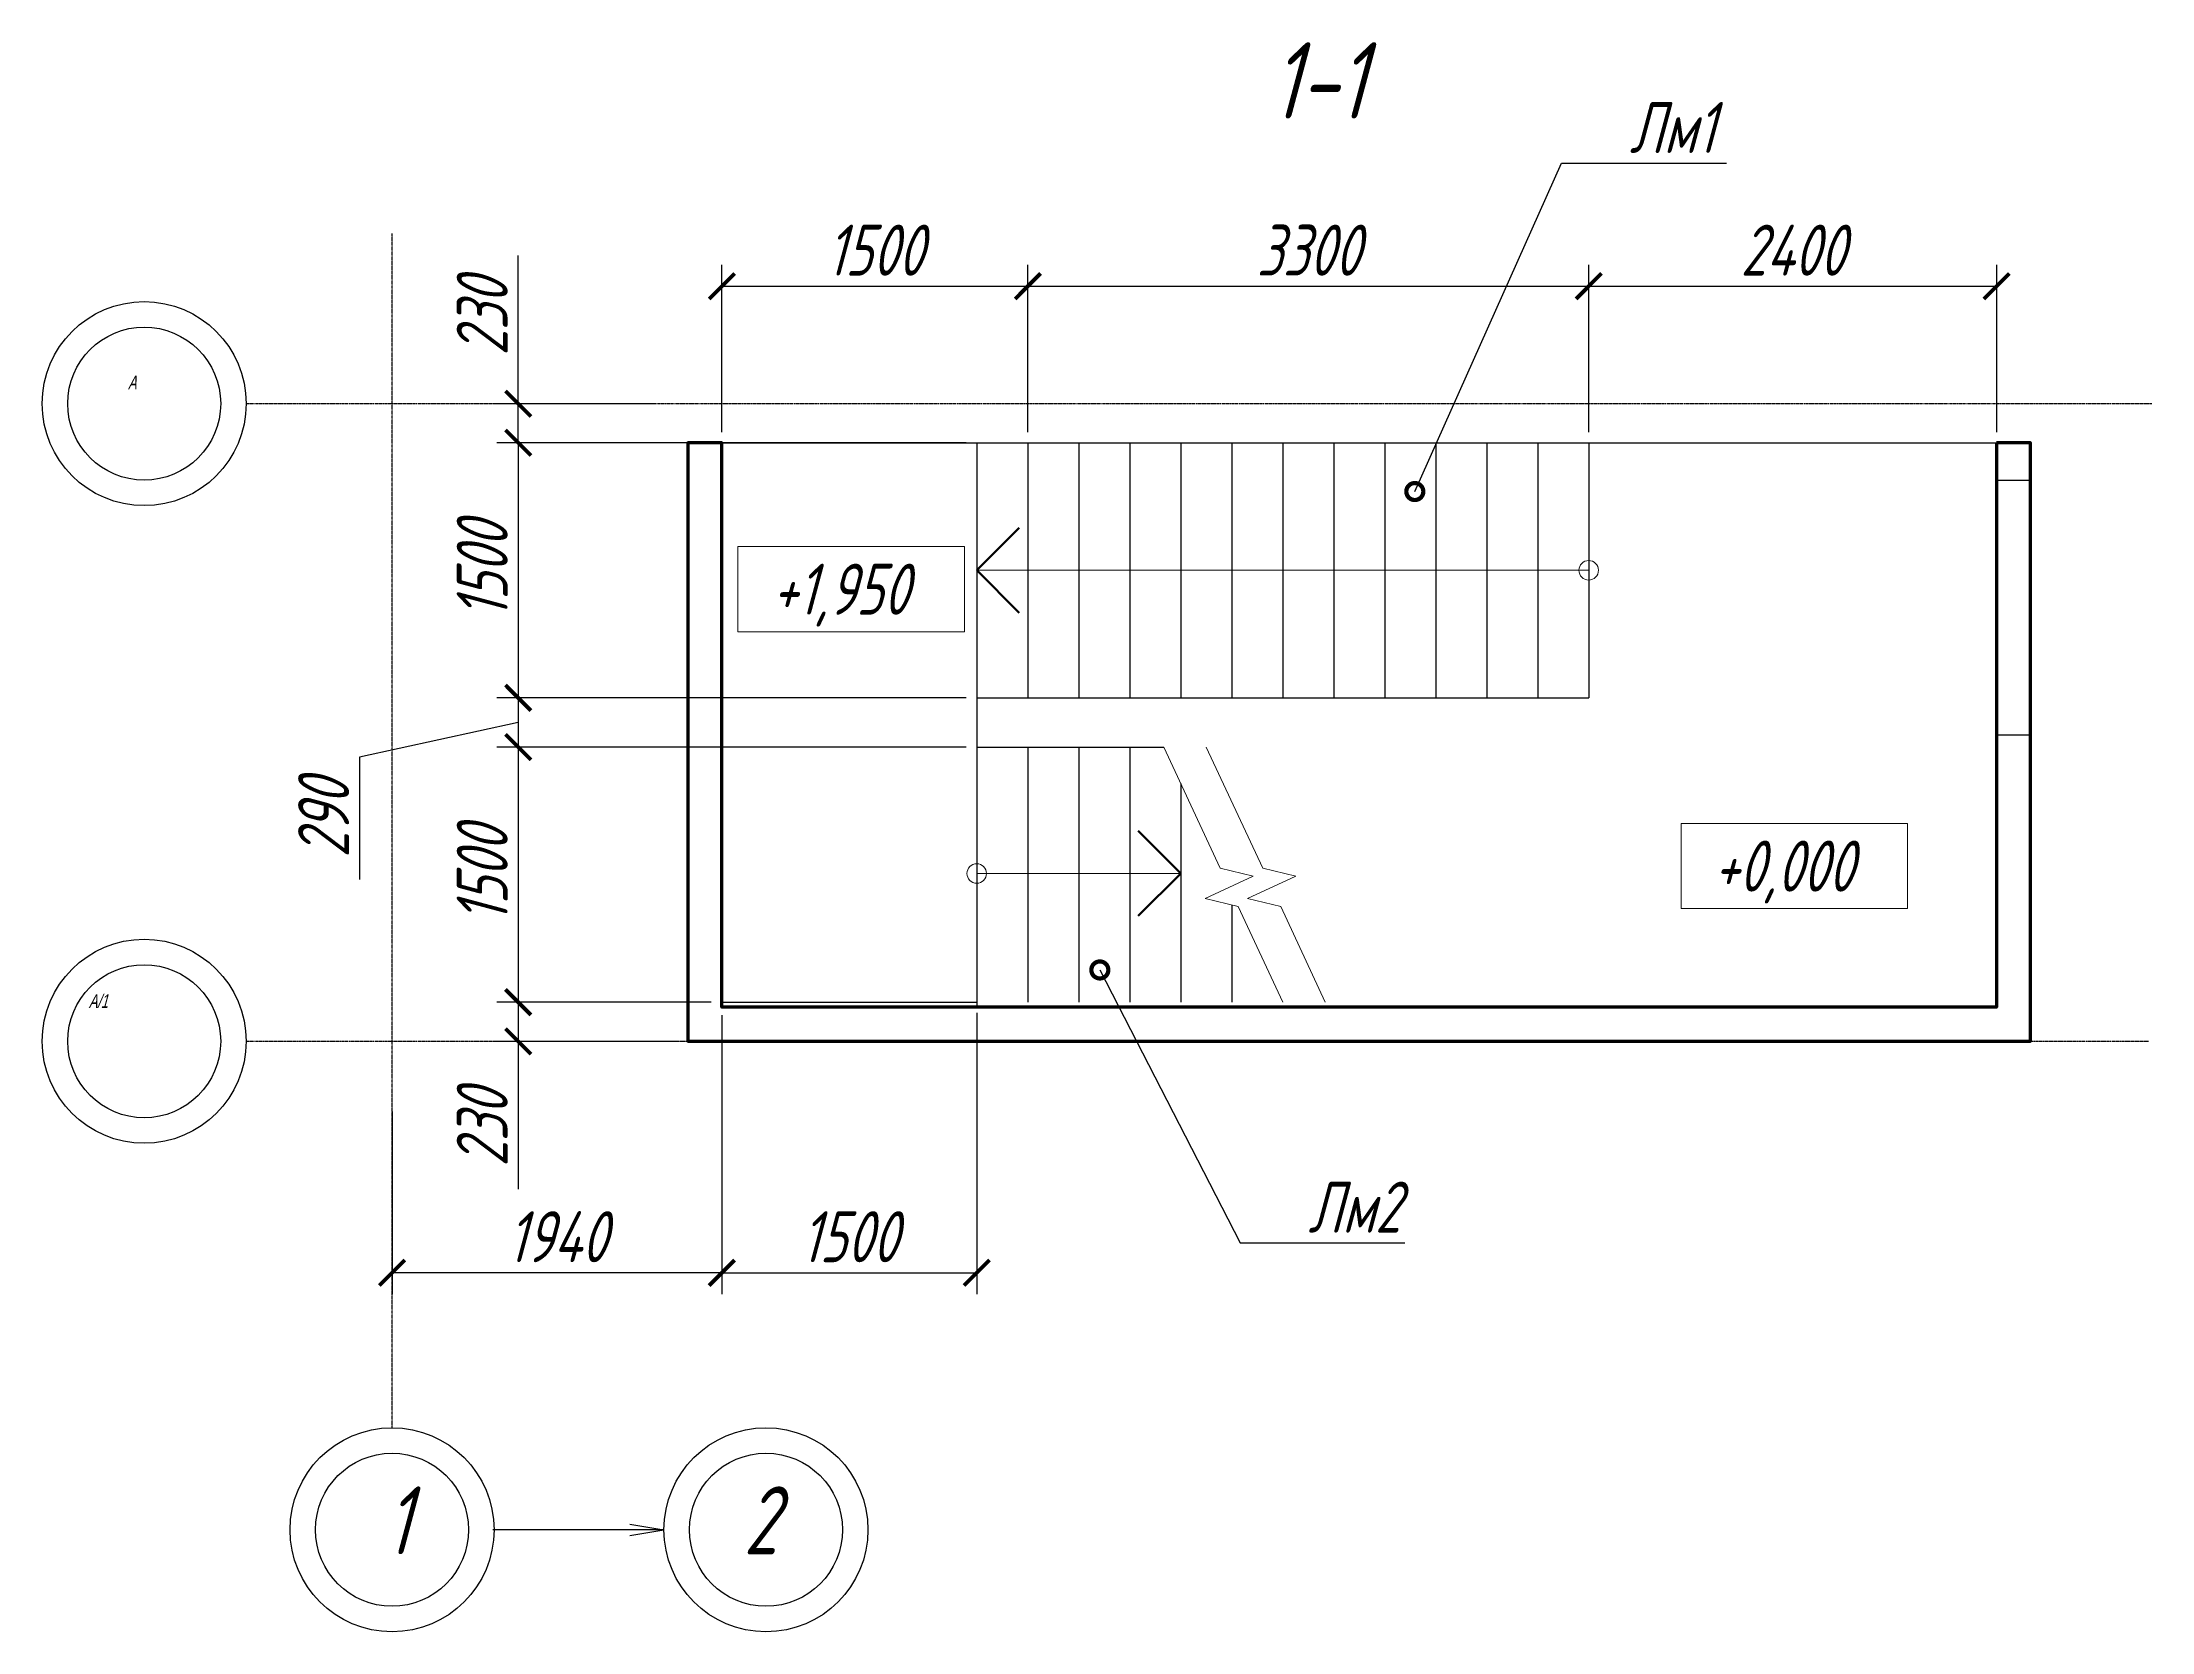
# Model space of a CAD drawing. Header units: millimetres. Extents: x 645 to 249636, y -127504 to 76561.
# Drawn here: x 7502 to 19914, y -68082 to -58734 of the extents above; entities that cross this region are included whole.
import ezdxf
from ezdxf import colors
from ezdxf.entities.mleader import LeaderData, LeaderLine
from ezdxf.enums import TextEntityAlignment as Align
from ezdxf.math import Vec2, Vec3

# ---------------------------------------------------------------- set-up
doc = ezdxf.new("R2010")
doc.units = ezdxf.units.MM
doc.linetypes.add('Штрихпунктирная', pattern=[11, 6, -2, 1, -2])
doc.layers.get('Defpoints').update_dxf_attribs({"color": 8})
for name, color, linetype, lineweight in [('АР_Лестница', 32, 'Continuous', 20), ('Обозначение', 94, 'Continuous', 25), ('Основная', 7, 'Continuous', 60), ('размер', 202, 'Continuous', 15)]:
    doc.layers.add(name, color=color, linetype=linetype, lineweight=lineweight)
doc.styles.add('3.0', font='simplex.shx', dxfattribs={"width": 0.7, "oblique": 15, "height": 2.8})
doc.styles.get("Standard").update_dxf_attribs({"font": 'simplex.shx', "width": 0.7, "oblique": 15, "height": 3})
doc.dimstyles.new('Default', dxfattribs={"dimtxt": 3, "dimasz": 1.5, "dimexe": 1.25, "dimexo": 0.625, "dimtad": 1, "dimdec": 0, "dimtxsty": 'Standard', "dimblk": 'ARCHTICK', "dimcen": 2.5, "dimadec": 0, "dimazin": 0, "dimtfac": 1, "dimtdec": 0, "dimtmove": 0, "dimatfit": 3, "dimfxl": 1, "dimarcsym": 0})

msp = doc.modelspace()

# ---------------------------------------------------------------- texts
at = {"layer": 'Обозначение', "attachment_point": 1}
for s, width, insert, char_height in [('1-1', 2043.37459, (14729.917, -58734.024), 450), ('1', 1353.65837, (9519.835, -67227.422), 400), ('2', 1353.65837, (11628.355, -67227.422), 400)]:
    msp.add_mtext_dynamic_manual_height_columns(s, width=width, gutter_width=1500, heights=[0], dxfattribs=dict(at, insert=insert, char_height=char_height))
at = {"layer": 'Обозначение', "char_height": 80, "width": 1353.65837, "attachment_point": 1}
for s, insert in [('\\fRB Font|b0|i0|c204|p34|;А', (8006.998, -60694.957)), ('{\\fRB Font|b0|i0|c204|p34;А/1}', (7776.535, -64333.095))]:
    msp.add_mtext(s, dxfattribs=dict(at, insert=insert))
at = {"layer": 'размер', "ltscale": 0.05, "style": '3.0', "oblique": 15, "width": 0.7}
for s, p in [('+1,950', (12197.571, -61950.749)), ('+0,000', (17746.17, -63579.257))]:
    msp.add_text(s, height=300, dxfattribs=at).set_placement(p, align=Align.MIDDLE_CENTER)

# ---------------------------------------------------------------- blocks, each defined once
blk = doc.blocks.new('_ArchTick')
at = {"color": 0, "linetype": 'ByBlock', "const_width": 0.15}
blk.add_lwpolyline([(-0.5, -0.5), (0.5, 0.5)], dxfattribs=at)
blk = doc.blocks.new('*D132')
at = {"layer": 'Defpoints', "color": 0, "transparency": 16777216}
for p in [(13301, -60169), (11501, -61090), (13301, -61090)]:
    blk.add_point(p, dxfattribs=at)
at = {"layer": 'Обозначение', "color": 0, "lineweight": -2, "transparency": 16777216}
for p, q in [((11501, -61027), (11501, -60044)), ((13301, -61027), (13301, -60044)), ((11501, -60169), (13301, -60169))]:
    blk.add_line(p, q, dxfattribs=at)
at = {"layer": 'Обозначение', "color": 0, "lineweight": -2, "transparency": 16777216, "xscale": 150, "yscale": 150, "zscale": 150, "rotation": 180}
blk.add_blockref('_ArchTick', (11501, -60169), dxfattribs=at)
at = {"layer": 'Обозначение', "color": 0, "lineweight": -2, "transparency": 16777216, "xscale": 150, "yscale": 150, "zscale": 150}
blk.add_blockref('_ArchTick', (13301, -60169), dxfattribs=at)
at = {"layer": 'Обозначение', "color": 0, "transparency": 16777216, "insert": (12401, -59957), "char_height": 300, "attachment_point": 5}
blk.add_mtext('1500', dxfattribs=at)
blk = doc.blocks.new('*D133')
at = {"layer": 'Defpoints', "color": 0, "transparency": 16777216}
for p in [(16601, -60169), (13301, -61090), (16601, -61090)]:
    blk.add_point(p, dxfattribs=at)
at = {"layer": 'Обозначение', "color": 0, "lineweight": -2, "transparency": 16777216}
for p, q in [((13301, -61027), (13301, -60044)), ((16601, -61027), (16601, -60044)), ((13301, -60169), (16601, -60169))]:
    blk.add_line(p, q, dxfattribs=at)
at = {"layer": 'Обозначение', "color": 0, "lineweight": -2, "transparency": 16777216, "xscale": 150, "yscale": 150, "zscale": 150, "rotation": 180}
blk.add_blockref('_ArchTick', (13301, -60169), dxfattribs=at)
at = {"layer": 'Обозначение', "color": 0, "lineweight": -2, "transparency": 16777216, "xscale": 150, "yscale": 150, "zscale": 150}
blk.add_blockref('_ArchTick', (16601, -60169), dxfattribs=at)
at = {"layer": 'Обозначение', "color": 0, "transparency": 16777216, "insert": (14951, -59957), "char_height": 300, "attachment_point": 5}
blk.add_mtext('3300', dxfattribs=at)
blk = doc.blocks.new('*D134')
at = {"layer": 'Defpoints', "color": 0, "transparency": 16777216}
for p in [(19001, -60169), (16601, -61090), (19001, -61090)]:
    blk.add_point(p, dxfattribs=at)
at = {"layer": 'Обозначение', "color": 0, "lineweight": -2, "transparency": 16777216}
for p, q in [((16601, -61027), (16601, -60044)), ((19001, -61027), (19001, -60044)), ((16601, -60169), (19001, -60169))]:
    blk.add_line(p, q, dxfattribs=at)
at = {"layer": 'Обозначение', "color": 0, "lineweight": -2, "transparency": 16777216, "xscale": 150, "yscale": 150, "zscale": 150, "rotation": 180}
blk.add_blockref('_ArchTick', (16601, -60169), dxfattribs=at)
at = {"layer": 'Обозначение', "color": 0, "lineweight": -2, "transparency": 16777216, "xscale": 150, "yscale": 150, "zscale": 150}
blk.add_blockref('_ArchTick', (19001, -60169), dxfattribs=at)
at = {"layer": 'Обозначение', "color": 0, "transparency": 16777216, "insert": (17801, -59957), "char_height": 300, "attachment_point": 5}
blk.add_mtext('2400', dxfattribs=at)
blk = doc.blocks.new('*D135')
at = {"layer": 'Defpoints', "color": 0, "transparency": 16777216}
for p in [(13001, -61090), (10303, -62590), (13001, -62590)]:
    blk.add_point(p, dxfattribs=at)
at = {"layer": 'Обозначение', "color": 0, "lineweight": -2, "transparency": 16777216}
for p, q in [((12938, -61090), (10178, -61090)), ((10303, -61090), (10303, -62590)), ((12938, -62590), (10178, -62590))]:
    blk.add_line(p, q, dxfattribs=at)
at = {"layer": 'Обозначение', "color": 0, "lineweight": -2, "transparency": 16777216, "xscale": 150, "yscale": 150, "zscale": 150}
for p, rotation in [((10303, -61090), 90), ((10303, -62590), 270)]:
    blk.add_blockref('_ArchTick', p, dxfattribs=dict(at, rotation=rotation))
at = {"layer": 'Обозначение', "color": 0, "transparency": 16777216, "insert": (10091, -61840), "char_height": 300, "attachment_point": 5, "rotation": 90}
blk.add_mtext('1500', dxfattribs=at)
blk = doc.blocks.new('*D136')
at = {"layer": 'Defpoints', "color": 0, "transparency": 16777216}
for p in [(13001, -62590), (10303, -62880), (13001, -62880)]:
    blk.add_point(p, dxfattribs=at)
at = {"layer": 'Обозначение', "color": 0, "lineweight": -2, "transparency": 16777216}
for p, q in [((12938, -62590), (10178, -62590)), ((10303, -62590), (10303, -62880)), ((10303, -62735), (9370, -62939)), ((12938, -62880), (10178, -62880)), ((9370, -62939), (9370, -63659))]:
    blk.add_line(p, q, dxfattribs=at)
at = {"layer": 'Обозначение', "color": 0, "lineweight": -2, "transparency": 16777216, "xscale": 150, "yscale": 150, "zscale": 150}
for p, rotation in [((10303, -62590), 90), ((10303, -62880), 270)]:
    blk.add_blockref('_ArchTick', p, dxfattribs=dict(at, rotation=rotation))
at = {"layer": 'Обозначение', "color": 0, "transparency": 16777216, "insert": (9158, -63299), "char_height": 300, "attachment_point": 5, "rotation": 90}
blk.add_mtext('290', dxfattribs=at)
blk = doc.blocks.new('*D137')
at = {"layer": 'Defpoints', "color": 0, "transparency": 16777216}
for p in [(13001, -62880), (10303, -64380), (11501, -64380)]:
    blk.add_point(p, dxfattribs=at)
at = {"layer": 'Обозначение', "color": 0, "lineweight": -2, "transparency": 16777216}
for p, q in [((12938, -62880), (10178, -62880)), ((10303, -62880), (10303, -64380)), ((11438, -64380), (10178, -64380))]:
    blk.add_line(p, q, dxfattribs=at)
at = {"layer": 'Обозначение', "color": 0, "lineweight": -2, "transparency": 16777216, "xscale": 150, "yscale": 150, "zscale": 150}
for p, rotation in [((10303, -62880), 90), ((10303, -64380), 270)]:
    blk.add_blockref('_ArchTick', p, dxfattribs=dict(at, rotation=rotation))
at = {"layer": 'Обозначение', "color": 0, "transparency": 16777216, "insert": (10091, -63630), "char_height": 300, "attachment_point": 5, "rotation": 90}
blk.add_mtext('1500', dxfattribs=at)
blk = doc.blocks.new('*D138')
at = {"layer": 'Defpoints', "color": 0, "transparency": 16777216}
for p in [(11501, -64380), (10303, -64610), (11301, -64610)]:
    blk.add_point(p, dxfattribs=at)
at = {"layer": 'Обозначение', "color": 0, "lineweight": -2, "transparency": 16777216}
for p, q in [((11438, -64380), (10178, -64380)), ((10303, -64380), (10303, -64610)), ((11238, -64610), (10178, -64610)), ((10303, -64610), (10303, -65480))]:
    blk.add_line(p, q, dxfattribs=at)
at = {"layer": 'Обозначение', "color": 0, "lineweight": -2, "transparency": 16777216, "xscale": 150, "yscale": 150, "zscale": 150}
for p, rotation in [((10303, -64380), 90), ((10303, -64610), 270)]:
    blk.add_blockref('_ArchTick', p, dxfattribs=dict(at, rotation=rotation))
at = {"layer": 'Обозначение', "color": 0, "transparency": 16777216, "insert": (10091, -65120), "char_height": 300, "attachment_point": 5, "rotation": 90}
blk.add_mtext('230', dxfattribs=at)
blk = doc.blocks.new('*D157')
at = {"layer": 'Defpoints', "color": 0, "transparency": 16777216}
for p in [(11501, -64410), (13001, -64380), (13001, -65971)]:
    blk.add_point(p, dxfattribs=at)
at = {"layer": 'Обозначение', "color": 0, "lineweight": -2, "transparency": 16777216}
for p, q in [((11501, -64472), (11501, -66096)), ((13001, -64442), (13001, -66096)), ((11501, -65971), (13001, -65971))]:
    blk.add_line(p, q, dxfattribs=at)
at = {"layer": 'Обозначение', "color": 0, "lineweight": -2, "transparency": 16777216, "xscale": 150, "yscale": 150, "zscale": 150, "rotation": 180}
blk.add_blockref('_ArchTick', (11501, -65971), dxfattribs=at)
at = {"layer": 'Обозначение', "color": 0, "lineweight": -2, "transparency": 16777216, "xscale": 150, "yscale": 150, "zscale": 150}
blk.add_blockref('_ArchTick', (13001, -65971), dxfattribs=at)
at = {"layer": 'Обозначение', "color": 0, "transparency": 16777216, "insert": (12251, -65759), "char_height": 300, "attachment_point": 5}
blk.add_mtext('1500', dxfattribs=at)
blk = doc.blocks.new('*D490')
at = {"layer": 'Defpoints', "color": 0, "transparency": 16777216}
for p in [(10303, -60860), (11171, -60860), (11301, -61090)]:
    blk.add_point(p, dxfattribs=at)
at = {"layer": 'Обозначение', "color": 0, "lineweight": -2, "transparency": 16777216}
for p, q in [((10303, -60860), (10303, -59989)), ((11108, -60860), (10178, -60860)), ((10303, -61090), (10303, -60860)), ((11238, -61090), (10178, -61090))]:
    blk.add_line(p, q, dxfattribs=at)
at = {"layer": 'Обозначение', "color": 0, "lineweight": -2, "transparency": 16777216, "xscale": 150, "yscale": 150, "zscale": 150}
for p, rotation in [((10303, -60860), 90), ((10303, -61090), 270)]:
    blk.add_blockref('_ArchTick', p, dxfattribs=dict(at, rotation=rotation))
at = {"layer": 'Обозначение', "color": 0, "transparency": 16777216, "insert": (10091, -60350), "char_height": 300, "attachment_point": 5, "rotation": 90}
blk.add_mtext('230', dxfattribs=at)
blk = doc.blocks.new('_Open')
at = {"color": 0, "linetype": 'ByBlock', "lineweight": -2}
for p, q in [((-1, 0.167), (0, 0)), ((-1, -0.167), (0, 0)), ((0, 0), (-1, 0))]:
    blk.add_line(p, q, dxfattribs=at)
blk = doc.blocks.new('_DotSmall')
at = {"color": 0, "linetype": 'ByBlock', "const_width": 0.5}
blk.add_lwpolyline([(-0.0625, 0, 1), (0.0625, 0, 1)], format="xyb", close=True, dxfattribs=at)
blk = doc.blocks.new('*D997')
at = {"layer": 'Defpoints', "color": 0, "transparency": 16777216}
for p in [(11501, -64395), (9561, -64961), (9561, -65971)]:
    blk.add_point(p, dxfattribs=at)
at = {"layer": 'Обозначение', "color": 0, "lineweight": -2, "transparency": 16777216}
for p, q in [((11501, -64457), (11501, -66096)), ((9561, -65023), (9561, -66096)), ((11501, -65971), (9561, -65971))]:
    blk.add_line(p, q, dxfattribs=at)
at = {"layer": 'Обозначение', "color": 0, "lineweight": -2, "transparency": 16777216, "xscale": 150, "yscale": 150, "zscale": 150, "rotation": 180}
blk.add_blockref('_ArchTick', (9561, -65971), dxfattribs=at)
at = {"layer": 'Обозначение', "color": 0, "lineweight": -2, "transparency": 16777216, "xscale": 150, "yscale": 150, "zscale": 150}
blk.add_blockref('_ArchTick', (11501, -65971), dxfattribs=at)
at = {"layer": 'Обозначение', "color": 0, "transparency": 16777216, "insert": (10531, -65759), "char_height": 300, "attachment_point": 5}
blk.add_mtext('1940', dxfattribs=at)

# ---------------------------------------------------------------- dimensions: what is measured, and where the dimension line sits
at = {"layer": 'Обозначение'}
dim = msp.add_linear_dim(base=(13300.524, -60169.017), p1=(11500.524, -61089.541), p2=(13300.524, -61089.541), text='1500', dimstyle='Default', dxfattribs=at)
dim.commit()
dim.dimension.update_dxf_attribs({"geometry": '*D132', "text_midpoint": (12400.524, -59956.517)})
for base, p1, p2, picture, middle in [((16600.524, -60169.017), (13300.524, -61089.541), (16600.524, -61089.541), '*D133', (14950.524, -59956.517)), ((19000.524, -60169.017), (16600.524, -61089.541), (19000.524, -61089.541), '*D134', (17800.524, -59956.517)), ((9560.524, -65971.374), (11500.524, -64394.541), (9560.524, -64960.945), '*D997', (10530.524, -65758.874)), ((13000.524, -65971.374), (11500.524, -64409.541), (13000.524, -64379.541), '*D157', (12250.524, -65758.874))]:
    dim = msp.add_linear_dim(base=base, p1=p1, p2=p2, dimstyle='Default', dxfattribs=at)
    dim.commit()
    dim.dimension.update_dxf_attribs({"geometry": picture, "text_midpoint": middle})
for base, p1, p2, picture, middle in [((10303.019, -60859.541), (11300.524, -61089.541), (11170.979, -60859.541), '*D490', (10090.519, -60349.504)), ((10303.019, -62589.541), (13000.524, -61089.541), (13000.524, -62589.541), '*D135', (10090.519, -61839.541)), ((10303.019, -64379.541), (13000.524, -62879.541), (11500.524, -64379.541), '*D137', (10090.519, -63629.541)), ((10303.019, -64609.541), (11500.524, -64379.541), (11300.524, -64609.541), '*D138', (10090.519, -65119.577))]:
    dim = msp.add_linear_dim(base=base, p1=p1, p2=p2, angle=90, dimstyle='Default', dxfattribs=at)
    dim.commit()
    dim.dimension.update_dxf_attribs({"geometry": picture, "text_midpoint": middle})
dim = msp.add_linear_dim(base=(10303.019, -62879.541), p1=(13000.524, -62589.541), p2=(13000.524, -62879.541), angle=90, dimstyle='Default', override={"dimtmove": 1}, dxfattribs=at)
dim.commit()
dim.dimension.update_dxf_attribs({"geometry": '*D136', "text_midpoint": (9370.095, -63001.279), "dimtype": 160})

# ---------------------------------------------------------------- linework, layer by layer
at = {"layer": 'АР_Лестница', "lineweight": 40}
for p, q in [((13000.524, -61839.541), (13250.524, -61589.541)), ((13000.524, -61839.541), (13250.524, -62089.541)), ((14200.524, -63622.82), (13950.524, -63372.82)), ((14200.524, -63622.82), (13950.524, -63872.82))]:
    msp.add_line(p, q, dxfattribs=at)
at = {"layer": 'АР_Лестница'}
for points in [[(13000.524, -61839.541), (16600.524, -61839.541)], [(14800.524, -64379.541), (14538.593, -63817.829), (14344.156, -63770.575), (14627.377, -63638.506), (14432.939, -63591.252), (14101.062, -62879.541)], [(15050.524, -64379.541), (14788.593, -63817.829), (14594.156, -63770.575), (14877.377, -63638.506), (14682.939, -63591.252), (14351.062, -62879.541)], [(14200.524, -63622.82), (13000.524, -63622.82)]]:
    msp.add_lwpolyline(points, dxfattribs=at)
for centre in [(16600.524, -61839.541), (13000.524, -63622.82)]:
    msp.add_circle(centre, 57.5, dxfattribs=at)
at = {"layer": 'Обозначение', "linetype": 'Штрихпунктирная', "ltscale": 0.5}
msp.add_line((9560.524, -66882.463), (9560.524, -59859.541), dxfattribs=at)
at = {"layer": 'Обозначение', "linetype": 'Штрихпунктирная'}
for p, q in [((8702.379, -60859.541), (19913.513, -60859.541)), ((8702.379, -64609.541), (19893.302, -64609.541))]:
    msp.add_line(p, q, dxfattribs=at)
at = {"layer": 'Обозначение'}
for points in [[(11500.524, -61089.541), (19000.524, -61089.541)], [(13000.524, -61089.541), (13000.524, -62589.541)], [(13300.524, -61089.541), (13300.524, -62589.541)], [(13600.524, -61089.541), (13600.524, -62589.541)], [(13900.524, -61089.541), (13900.524, -62589.541)], [(14200.524, -61089.541), (14200.524, -62589.541)], [(14500.524, -61089.541), (14500.524, -62589.541)], [(14800.524, -61089.541), (14800.524, -62589.541)], [(15100.524, -61089.541), (15100.524, -62589.541)], [(15400.524, -61089.541), (15400.524, -62589.541)], [(15700.524, -61089.541), (15700.524, -62589.541)], [(16000.524, -61089.541), (16000.524, -62589.541)], [(16300.524, -61089.541), (16300.524, -62589.541)], [(16600.524, -61089.541), (16600.524, -62589.541)], [(13000.524, -62589.541), (16600.524, -62589.541)], [(13000.524, -62589.541), (13000.524, -64379.541)], [(13000.524, -62879.541), (14101.062, -62879.541)], [(13300.524, -62879.541), (13300.524, -64379.541)], [(13600.524, -62879.541), (13600.524, -64379.541)], [(13900.524, -62879.541), (13900.524, -64379.541)], [(14200.524, -63092.836), (14200.524, -64379.541)], [(14500.524, -63808.577), (14500.524, -64379.541)]]:
    msp.add_lwpolyline(points, dxfattribs=at)
for points in [[(19000.524, -61309.541), (19200.524, -61309.541), (19200.524, -62809.541), (19000.524, -62809.541)], [(11500.524, -64409.541), (11500.524, -64379.541), (13000.524, -64379.541), (13000.524, -64409.541)]]:
    msp.add_lwpolyline(points, close=True, dxfattribs=at)
for centre, radius in [((8102.379, -60859.541), 600), ((8102.379, -60859.541), 450), ((8102.379, -64609.541), 600), ((8102.379, -64609.541), 450), ((9560.524, -67482.463), 600), ((11760.524, -67482.463), 600), ((9560.524, -67482.463), 450), ((11760.524, -67482.463), 450)]:
    msp.add_circle(centre, radius, dxfattribs=at)
at = {"layer": 'Основная', "ltscale": 5}
msp.add_lwpolyline([(19000.524, -61089.541), (19000.524, -64409.541), (11500.524, -64409.541), (11500.524, -61089.541), (11300.524, -61089.541), (11300.524, -64609.541), (11320.524, -64609.541), (19200.524, -64609.541), (19200.524, -61089.541)], close=True, dxfattribs=at)
at = {"layer": 'размер', "ltscale": 0.05}
for points in [[(11595.518, -61700.749), (12928.352, -61700.749), (12928.352, -62200.749), (11595.518, -62200.749), (11595.518, -61700.749)], [(17144.116, -63329.257), (18476.951, -63329.257), (18476.951, -63829.257), (17144.116, -63829.257), (17144.116, -63329.257)]]:
    msp.add_lwpolyline(points, dxfattribs=at)

msp.set_redraw_order([(e.dxf.handle, doc.entitydb.next_handle()) for e in msp.query("TEXT MTEXT ATTDEF DIMENSION ARC_DIMENSION")])  # texts and dimensions are drawn at this point

# ---------------------------------------------------------------- leaders
at = {"layer": 'Обозначение'}
ml = msp.add_multileader_mtext('Standard', dxfattribs=at)
ml.set_content('Лм1', color=256)
ml.set_leader_properties()
ml.set_arrow_properties(name='DOTSMALL')
ml.build(insert=Vec2(0, 0))
ml.multileader.update_dxf_attribs({"text_left_attachment_type": 6, "text_right_attachment_type": 6, "dogleg_length": 2, "arrow_head_size": 200, "scale": 100})
ctx = ml.context
ctx.base_point, ctx.scale, ctx.char_height, ctx.arrow_head_size, ctx.landing_gap_size, ctx.plane_origin = Vec3(16641.603, -59445.398), 100, 300, 200, 200, Vec3(15577.725, -61376.54)
ctx.left_attachment, ctx.right_attachment = 6, 6
notes = []
notes.append((ctx, [(0, (1, 1, 0), (16441.603, -59445.398), (1, 0), 200, [(0, [(15577.725, -61376.54)], 0, [])])]))
ctx.mtext.insert, ctx.mtext.flow_direction = Vec3(16841.603, -59085.398), 5
ml = msp.add_multileader_mtext('Standard', dxfattribs=at)
ml.set_content('Лм2', color=256)
ml.set_leader_properties()
ml.set_arrow_properties(name='DOTSMALL')
ml.build(insert=Vec2(0, 0))
ml.multileader.update_dxf_attribs({"text_left_attachment_type": 6, "text_right_attachment_type": 6, "dogleg_length": 2, "arrow_head_size": 200, "scale": 100})
ctx = ml.context
ctx.base_point, ctx.scale, ctx.char_height, ctx.arrow_head_size, ctx.landing_gap_size, ctx.plane_origin = Vec3(14750.691, -65794.893), 100, 300, 200, 200, Vec3(13724.664, -64190.143)
ctx.left_attachment, ctx.right_attachment = 6, 6
notes.append((ctx, [(0, (1, 1, 0), (14550.691, -65794.893), (1, 0), 200, [(0, [(13724.664, -64190.143)], 0, [])])]))
ctx.mtext.insert, ctx.mtext.flow_direction = Vec3(14950.691, -65434.893), 5
ml = msp.add_multileader_mtext('Standard', dxfattribs=at)
ml.set_content('', color=256)
ml.set_leader_properties()
ml.set_arrow_properties(name='OPEN')
ml.build(insert=Vec2(0, 0))
ml.multileader.update_dxf_attribs({"text_left_attachment_type": 6, "text_right_attachment_type": 6, "dogleg_length": 2, "arrow_head_size": 200, "scale": 100})
ctx = ml.context
ctx.base_point, ctx.scale, ctx.char_height, ctx.arrow_head_size, ctx.landing_gap_size, ctx.plane_origin = Vec3(9954.31, -67482.463), 100, 300, 200, 200, Vec3(11160.524, -67482.463)
ctx.left_attachment, ctx.right_attachment, ctx.text_align_type = 6, 6, 2
notes.append((ctx, [(0, (1, 1, 0), (10497.158, -67482.463), (-1, 0), 142.848, [(0, [(11160.524, -67482.463)], 0, [])])]))
ctx.mtext.insert, ctx.mtext.alignment, ctx.mtext.flow_direction = Vec3(10154.31, -67182.463), 3, 5
for ctx, leaders in notes:
    for number, flags, end, landing, length, lines in leaders:
        leader = LeaderData()
        leader.index, (leader.has_last_leader_line, leader.has_dogleg_vector, leader.attachment_direction) = number, flags
        leader.last_leader_point, leader.dogleg_vector, leader.dogleg_length = Vec3(end), Vec3(landing), length
        for number, points, colour, breaks in lines:
            line = LeaderLine()
            line.index, line.vertices, line.color, line.breaks = number, Vec3.list(points), colors.encode_raw_color(colour), breaks
            leader.lines.append(line)
        ctx.leaders.append(leader)

doc.saveas('drawing.dxf')
